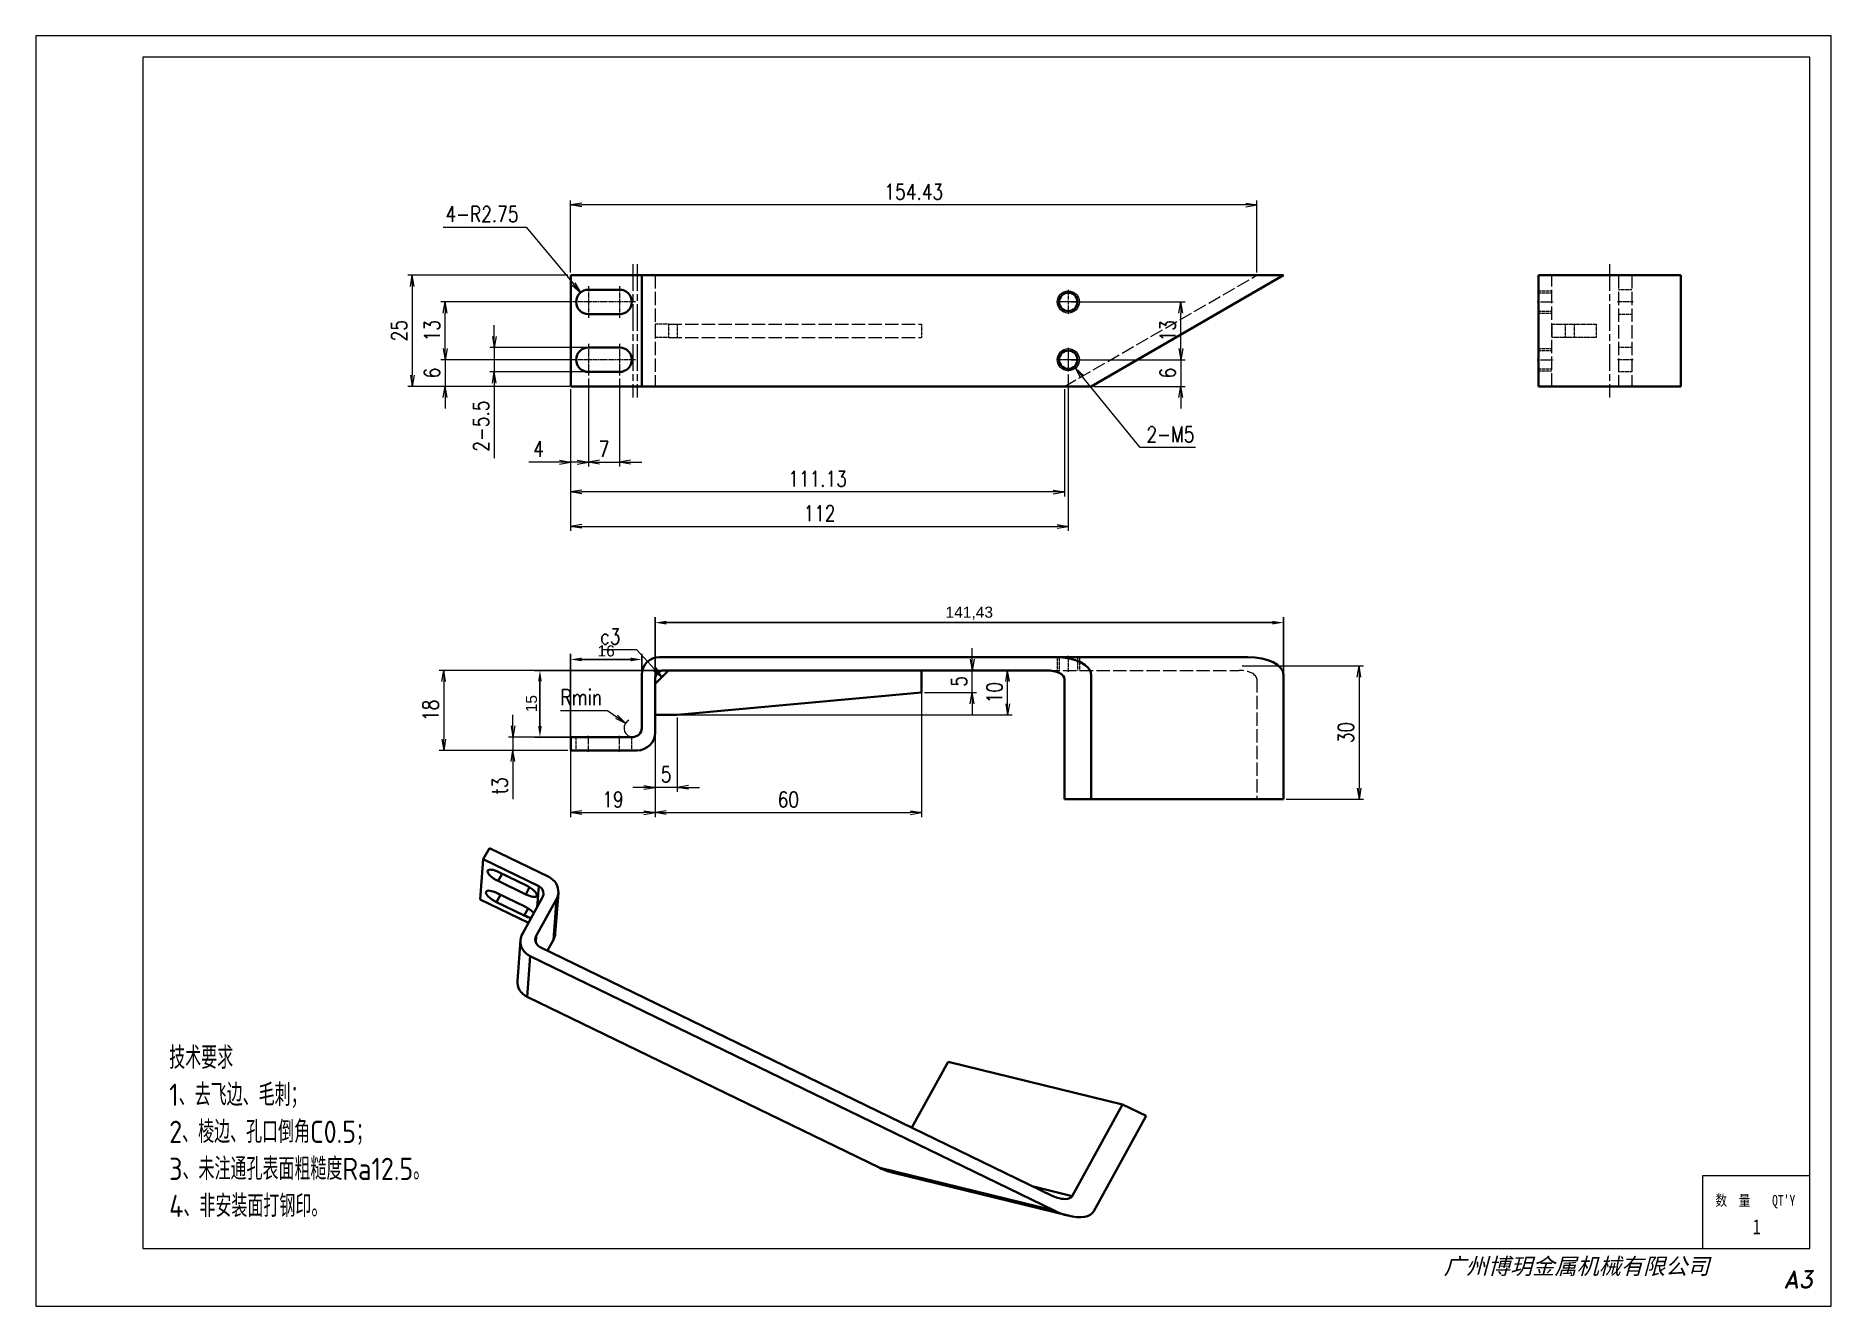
# Model space of a CAD drawing. Header units: millimetres. Extents: x 947 to 8432, y 980 to 2342.
# Drawn here: x 5060 to 5464.1, y 1550 to 1835.7 of the extents above; entities that cross this region are included whole.
import ezdxf
from ezdxf.enums import TextEntityAlignment as Align

# ---------------------------------------------------------------- set-up
doc = ezdxf.new("R2010")
doc.units = ezdxf.units.MM
doc.linetypes.add('AM_ISO02W050x2', pattern=[3.75, 3, -0.75])
doc.linetypes.add('AM_ISO08W050x2', pattern=[9, 6, -0.75, 1.5, -0.75])
doc.layers.add('DIM', color=3, linetype='Continuous')
for name, color, linetype, lineweight in [('中心线', 2, 'AM_ISO08W050x2', 18), ('图框BY', 7, 'Continuous', 0), ('标注线', 3, 'Continuous', 18), ('粗实线', 7, 'Continuous', 35), ('细实线', 3, 'Continuous', 18), ('虚线', 1, 'AM_ISO02W050x2', 18)]:
    doc.layers.add(name, color=color, linetype=linetype, lineweight=lineweight)
doc.styles.add('DIM', font='romans.shx', dxfattribs={"width": 0.8, "bigfont": 'bigfont.shx'})
doc.styles.get("Standard").update_dxf_attribs({"font": 'arial.ttf'})
doc.styles.add('STYLE1', font='')
doc.styles.add('国标', font='simfang.ttf', dxfattribs={"width": 0.8})
doc.styles.add('机械长仿宋', font='gbenor.shx', dxfattribs={"height": 1, "bigfont": 'gbcbig.shx'})
doc.styles.add('标题字', font='romand.shx', dxfattribs={"oblique": 10, "bigfont": 'bigfont.shx'})
doc.styles.get('STYLE1').set_extended_font_data('SimSun')
doc.dimstyles.new('ISO-25', dxfattribs={"dimtxt": 2.5, "dimasz": 2.5, "dimexe": 1.25, "dimexo": 0.625, "dimtad": 1, "dimtxsty": 'Standard', "dimcen": 2.5, "dimadec": 0, "dimazin": 0, "dimtfac": 1, "dimtmove": 0, "dimatfit": 3, "dimfxl": 1, "dimarcsym": 0})
doc.dimstyles.new('XR 1-1', dxfattribs={"dimtxt": 3.5, "dimasz": 2.5, "dimexe": 1, "dimexo": 0.625, "dimgap": 1.2, "dimtad": 1, "dimtoh": 1, "dimdsep": 46, "dimtxsty": 'DIM', "dimblk": 'OPEN', "dimcen": 0, "dimclrd": 8, "dimclre": 8, "dimclrt": 2, "dimazin": 2, "dimtfac": 0.5, "dimtmove": 0, "dimatfit": 3, "dimldrblk": 'OPEN', "dimfxl": 1, "dimtolj": 2, "dimlwd": 18, "dimlwe": 18, "dimarcsym": 0})
doc.dimstyles.new('XR 1-1$0', dxfattribs={"dimtxt": 3.5, "dimasz": 2.5, "dimexe": 1, "dimexo": 0.625, "dimgap": 1.2, "dimtad": 1, "dimzin": 9, "dimdsep": 46, "dimtxsty": 'DIM', "dimblk": 'OPEN', "dimcen": 0, "dimclrd": 8, "dimclre": 8, "dimclrt": 2, "dimazin": 2, "dimtfac": 0.5, "dimtmove": 0, "dimatfit": 3, "dimldrblk": 'OPEN', "dimfxl": 1, "dimtolj": 2, "dimlwd": 18, "dimlwe": 18, "dimarcsym": 0})
doc.dimstyles.new('XR 1-1$3', dxfattribs={"dimtxt": 3.5, "dimasz": 2.5, "dimexe": 1, "dimexo": 0.625, "dimgap": 1.2, "dimtad": 1, "dimtoh": 1, "dimdsep": 46, "dimtxsty": 'DIM', "dimblk": 'OPEN', "dimcen": 0, "dimclrd": 8, "dimclre": 8, "dimclrt": 2, "dimazin": 2, "dimtfac": 0.5, "dimtofl": 0, "dimtmove": 0, "dimatfit": 3, "dimldrblk": 'OPEN', "dimfxl": 1, "dimtolj": 2, "dimlwd": 18, "dimlwe": 18, "dimarcsym": 0})
doc.dimstyles.new('XR 1-1$4', dxfattribs={"dimtxt": 3.5, "dimasz": 2.5, "dimexe": 1, "dimexo": 0.625, "dimgap": 1.2, "dimtad": 1, "dimtoh": 1, "dimdsep": 46, "dimtxsty": 'DIM', "dimblk": 'OPEN', "dimcen": 0, "dimclrd": 8, "dimclre": 8, "dimclrt": 2, "dimazin": 2, "dimtfac": 0.5, "dimtofl": 0, "dimtmove": 0, "dimatfit": 3, "dimldrblk": 'OPEN', "dimfxl": 1, "dimtolj": 2, "dimlwd": 18, "dimlwe": 18, "dimarcsym": 0})

msp = doc.modelspace()

# ---------------------------------------------------------------- texts
at = {"layer": 'DIM', "color": 2, "insert": (5191.562, 1698.848), "char_height": 3.5, "attachment_point": 9, "style": 'DIM'}
msp.add_mtext('c3', dxfattribs=at)
at = {"layer": '图框BY', "style": '国标', "width": 0.8}
for s, p in [('数  量', (5438.01, 1572.577)), ("QT'Y ", (5450.76, 1572.577))]:
    msp.add_text(s, height=2.4051, dxfattribs=at).set_placement(p)
msp.add_text('1', height=3.367, dxfattribs=at).set_placement((5447.318, 1566.163), align=Align.CENTER)
at = {"layer": '图框BY', "lineweight": -3, "style": 'STYLE1', "oblique": 15}
msp.add_text('广州博玥金属机械有限公司', height=3.6557, dxfattribs=at).set_placement((5376.861, 1557.147))
at = {"layer": '图框BY', "style": '标题字', "oblique": 10}
msp.add_text('A3', height=3.8481, dxfattribs=at).set_placement((5456.755, 1556.025), align=Align.MIDDLE)
at = {"layer": '标注线', "color": 2, "insert": (5090, 1570), "char_height": 5, "width": 229.64922, "attachment_point": 7, "style": '机械长仿宋'}
msp.add_mtext('\\A2;技术要求\\P1、去飞边、毛刺；\\P2、棱边、孔口倒角C0.5；\\P3、未注通孔表面粗糙度Ra12.5。\\P4、非安装面打钢印。', dxfattribs=at)

# ---------------------------------------------------------------- blocks, each defined once
blk = doc.blocks.new('_Open')
at = {"color": 0, "linetype": 'ByBlock', "lineweight": -2}
for p, q in [((-1, 0.17), (0, 0)), ((-1, -0.17), (0, 0)), ((0, 0), (-1, 0))]:
    blk.add_line(p, q, dxfattribs=at)
blk = doc.blocks.new('*D248')
at = {"layer": '标注线', "color": 8, "lineweight": 18, "transparency": 16777216}
for p, q in [((5180.36, 1756.26), (5180.36, 1732.15)), ((5291.49, 1756.26), (5291.49, 1732.15)), ((5288.99, 1733.15), (5182.86, 1733.15))]:
    blk.add_line(p, q, dxfattribs=at)
at = {"layer": '标注线', "color": 8, "lineweight": 18, "transparency": 16777216, "xscale": 2.5, "yscale": 2.5, "zscale": 2.5, "rotation": 180}
blk.add_blockref('_Open', (5180.36, 1733.15), dxfattribs=at)
at = {"layer": '标注线', "color": 8, "lineweight": 18, "transparency": 16777216, "xscale": 2.5, "yscale": 2.5, "zscale": 2.5}
blk.add_blockref('_Open', (5291.49, 1733.15), dxfattribs=at)
at = {"layer": '标注线', "color": 2, "transparency": 16777216, "insert": (5235.93, 1736.1), "char_height": 3.5, "attachment_point": 5, "style": 'DIM'}
blk.add_mtext('\\A2;111.13', dxfattribs=at)
blk = doc.blocks.new('*D249')
at = {"layer": '标注线', "color": 8, "lineweight": 18, "transparency": 16777216}
for p, q in [((5180.36, 1782.51), (5180.36, 1798.7)), ((5334.79, 1782.51), (5334.79, 1798.7)), ((5332.29, 1797.7), (5182.86, 1797.7))]:
    blk.add_line(p, q, dxfattribs=at)
at = {"layer": '标注线', "color": 8, "lineweight": 18, "transparency": 16777216, "xscale": 2.5, "yscale": 2.5, "zscale": 2.5, "rotation": 180}
blk.add_blockref('_Open', (5180.36, 1797.7), dxfattribs=at)
at = {"layer": '标注线', "color": 8, "lineweight": 18, "transparency": 16777216, "xscale": 2.5, "yscale": 2.5, "zscale": 2.5}
blk.add_blockref('_Open', (5334.79, 1797.7), dxfattribs=at)
at = {"layer": '标注线', "color": 2, "transparency": 16777216, "insert": (5257.58, 1800.65), "char_height": 3.5, "attachment_point": 5, "style": 'DIM'}
blk.add_mtext('\\A2;154.43', dxfattribs=at)
blk = doc.blocks.new('*D250')
at = {"layer": '标注线', "color": 8, "lineweight": 18, "transparency": 16777216}
for p, q in [((5179.74, 1781.89), (5143.7, 1781.89)), ((5144.7, 1779.39), (5144.7, 1759.39)), ((5179.74, 1756.89), (5143.7, 1756.89))]:
    blk.add_line(p, q, dxfattribs=at)
at = {"layer": '标注线', "color": 8, "lineweight": 18, "transparency": 16777216, "xscale": 2.5, "yscale": 2.5, "zscale": 2.5}
for p, rotation in [((5144.7, 1781.89), 90), ((5144.7, 1756.89), 270)]:
    blk.add_blockref('_Open', p, dxfattribs=dict(at, rotation=rotation))
at = {"layer": '标注线', "color": 2, "transparency": 16777216, "insert": (5141.75, 1769.39), "char_height": 3.5, "attachment_point": 5, "rotation": 90, "style": 'DIM'}
blk.add_mtext('\\A2;25', dxfattribs=at)
blk = doc.blocks.new('*D251')
at = {"layer": '标注线', "color": 8, "lineweight": 18, "transparency": 16777216}
for p, q in [((5184.36, 1758.69), (5184.36, 1738.85)), ((5180.36, 1756.26), (5180.36, 1738.85)), ((5177.86, 1739.85), (5170.96, 1739.85)), ((5184.36, 1739.85), (5180.36, 1739.85)), ((5186.86, 1739.85), (5189.36, 1739.85))]:
    blk.add_line(p, q, dxfattribs=at)
at = {"layer": '标注线', "color": 8, "lineweight": 18, "transparency": 16777216, "xscale": 2.5, "yscale": 2.5, "zscale": 2.5}
blk.add_blockref('_Open', (5180.36, 1739.85), dxfattribs=at)
at = {"layer": '标注线', "color": 8, "lineweight": 18, "transparency": 16777216, "xscale": 2.5, "yscale": 2.5, "zscale": 2.5, "rotation": 180}
blk.add_blockref('_Open', (5184.36, 1739.85), dxfattribs=at)
at = {"layer": '标注线', "color": 2, "transparency": 16777216, "insert": (5173.16, 1742.8), "char_height": 3.5, "attachment_point": 5, "style": 'DIM'}
blk.add_mtext('\\A2;4', dxfattribs=at)
blk = doc.blocks.new('*D252')
at = {"layer": '标注线', "color": 8, "lineweight": 18, "transparency": 16777216}
for p, q in [((5184.36, 1758.69), (5184.36, 1738.85)), ((5191.36, 1758.69), (5191.36, 1738.85)), ((5181.86, 1739.85), (5179.36, 1739.85)), ((5184.36, 1739.85), (5191.36, 1739.85)), ((5193.86, 1739.85), (5196.36, 1739.85))]:
    blk.add_line(p, q, dxfattribs=at)
at = {"layer": '标注线', "color": 8, "lineweight": 18, "transparency": 16777216, "xscale": 2.5, "yscale": 2.5, "zscale": 2.5}
blk.add_blockref('_Open', (5184.36, 1739.85), dxfattribs=at)
at = {"layer": '标注线', "color": 8, "lineweight": 18, "transparency": 16777216, "xscale": 2.5, "yscale": 2.5, "zscale": 2.5, "rotation": 180}
blk.add_blockref('_Open', (5191.36, 1739.85), dxfattribs=at)
at = {"layer": '标注线', "color": 2, "transparency": 16777216, "insert": (5187.86, 1742.8), "char_height": 3.5, "attachment_point": 5, "style": 'DIM'}
blk.add_mtext('\\A2;7', dxfattribs=at)
blk = doc.blocks.new('*D253')
at = {"layer": '标注线', "color": 8, "lineweight": 18, "transparency": 16777216}
for p, q in [((5152.11, 1765.39), (5152.11, 1767.89)), ((5180.16, 1762.89), (5151.11, 1762.89)), ((5152.11, 1762.89), (5152.11, 1756.89)), ((5180.16, 1756.89), (5151.11, 1756.89)), ((5152.11, 1754.39), (5152.11, 1751.89))]:
    blk.add_line(p, q, dxfattribs=at)
at = {"layer": '标注线', "color": 8, "lineweight": 18, "transparency": 16777216, "xscale": 2.5, "yscale": 2.5, "zscale": 2.5}
for p, rotation in [((5152.11, 1762.89), 270), ((5152.11, 1756.89), 90)]:
    blk.add_blockref('_Open', p, dxfattribs=dict(at, rotation=rotation))
at = {"layer": '标注线', "color": 2, "transparency": 16777216, "insert": (5149.16, 1759.89), "char_height": 3.5, "attachment_point": 5, "rotation": 90, "style": 'DIM'}
blk.add_mtext('\\A2;6', dxfattribs=at)
blk = doc.blocks.new('*D254')
at = {"layer": '标注线', "color": 8, "lineweight": 18, "transparency": 16777216}
for p, q in [((5180.16, 1775.89), (5151.11, 1775.89)), ((5152.11, 1765.39), (5152.11, 1773.39)), ((5180.99, 1762.89), (5151.11, 1762.89))]:
    blk.add_line(p, q, dxfattribs=at)
at = {"layer": '标注线', "color": 8, "lineweight": 18, "transparency": 16777216, "xscale": 2.5, "yscale": 2.5, "zscale": 2.5}
for p, rotation in [((5152.11, 1775.89), 90), ((5152.11, 1762.89), 270)]:
    blk.add_blockref('_Open', p, dxfattribs=dict(at, rotation=rotation))
at = {"layer": '标注线', "color": 2, "transparency": 16777216, "insert": (5149.16, 1769.39), "char_height": 3.5, "attachment_point": 5, "rotation": 90, "style": 'DIM'}
blk.add_mtext('\\A2;13', dxfattribs=at)
blk = doc.blocks.new('*D255')
at = {"layer": '标注线', "color": 8, "lineweight": 18, "transparency": 16777216}
for p, q in [((5167.36, 1680.51), (5167.36, 1683.01)), ((5179.74, 1678.01), (5166.36, 1678.01)), ((5167.36, 1678.01), (5167.36, 1675.01)), ((5179.74, 1675.01), (5166.36, 1675.01)), ((5167.36, 1672.51), (5167.36, 1664.01))]:
    blk.add_line(p, q, dxfattribs=at)
at = {"layer": '标注线', "color": 8, "lineweight": 18, "transparency": 16777216, "xscale": 2.5, "yscale": 2.5, "zscale": 2.5}
for p, rotation in [((5167.36, 1678.01), 270), ((5167.36, 1675.01), 90)]:
    blk.add_blockref('_Open', p, dxfattribs=dict(at, rotation=rotation))
at = {"layer": '标注线', "color": 2, "transparency": 16777216, "insert": (5164.41, 1667.01), "char_height": 3.5, "attachment_point": 5, "rotation": 90, "style": 'DIM'}
blk.add_mtext('\\A2;{\\Fromans,bigfont|c134;t}3', dxfattribs=at)
blk = doc.blocks.new('*D256')
at = {"layer": '标注线', "color": 8, "lineweight": 18, "transparency": 16777216}
for p, q in [((5201.74, 1693.01), (5150.8, 1693.01)), ((5151.8, 1690.51), (5151.8, 1677.51)), ((5179.74, 1675.01), (5150.8, 1675.01))]:
    blk.add_line(p, q, dxfattribs=at)
at = {"layer": '标注线', "color": 8, "lineweight": 18, "transparency": 16777216, "xscale": 2.5, "yscale": 2.5, "zscale": 2.5}
for p, rotation in [((5151.8, 1693.01), 90), ((5151.8, 1675.01), 270)]:
    blk.add_blockref('_Open', p, dxfattribs=dict(at, rotation=rotation))
at = {"layer": '标注线', "color": 2, "transparency": 16777216, "insert": (5148.85, 1684.01), "char_height": 3.5, "attachment_point": 5, "rotation": 90, "style": 'DIM'}
blk.add_mtext('\\A2;18', dxfattribs=at)
blk = doc.blocks.new('*D257')
at = {"layer": '标注线', "color": 8, "lineweight": 18, "transparency": 16777216}
for p, q in [((5163.17, 1768.14), (5163.17, 1770.64)), ((5183.74, 1765.64), (5162.17, 1765.64)), ((5163.17, 1765.64), (5163.17, 1760.14)), ((5183.74, 1760.14), (5162.17, 1760.14)), ((5163.17, 1757.64), (5163.17, 1740.74))]:
    blk.add_line(p, q, dxfattribs=at)
at = {"layer": '标注线', "color": 8, "lineweight": 18, "transparency": 16777216, "xscale": 2.5, "yscale": 2.5, "zscale": 2.5}
for p, rotation in [((5163.17, 1765.64), 270), ((5163.17, 1760.14), 90)]:
    blk.add_blockref('_Open', p, dxfattribs=dict(at, rotation=rotation))
at = {"layer": '标注线', "color": 2, "transparency": 16777216, "insert": (5160.22, 1747.94), "char_height": 3.5, "attachment_point": 5, "rotation": 90, "style": 'DIM'}
blk.add_mtext('\\A2;{\\Fromans,bigfont|c134;2-}5.5', dxfattribs=at)
blk = doc.blocks.new('*D258')
at = {"layer": '标注线', "color": 8, "lineweight": 18, "transparency": 16777216}
for p, q in [((5151.67, 1792.7), (5170.34, 1792.7)), ((5170.34, 1792.7), (5181, 1779.92))]:
    blk.add_line(p, q, dxfattribs=at)
blk.add_arc((5184.36, 1775.89), 2.75, 103.0218, 150.6584, dxfattribs=at)
at = {"layer": '标注线', "color": 8, "lineweight": 18, "transparency": 16777216, "xscale": 2.5, "yscale": 2.5, "zscale": 2.5, "rotation": 309.8235765918748}
blk.add_blockref('_Open', (5182.6, 1778), dxfattribs=at)
at = {"layer": '标注线', "color": 2, "transparency": 16777216, "insert": (5160.41, 1795.65), "char_height": 3.5, "attachment_point": 5, "style": 'DIM'}
blk.add_mtext('\\A2;{\\Fromans,bigfont|c134;4-}R2.75', dxfattribs=at)
blk = doc.blocks.new('*D259')
at = {"layer": '标注线', "color": 8, "lineweight": 18, "transparency": 16777216}
for p, q in [((5199.36, 1679.42), (5199.36, 1660)), ((5180.36, 1675.88), (5180.36, 1660)), ((5182.86, 1661), (5196.86, 1661))]:
    blk.add_line(p, q, dxfattribs=at)
at = {"layer": '标注线', "color": 8, "lineweight": 18, "transparency": 16777216, "xscale": 2.5, "yscale": 2.5, "zscale": 2.5, "rotation": 180}
blk.add_blockref('_Open', (5180.36, 1661), dxfattribs=at)
at = {"layer": '标注线', "color": 8, "lineweight": 18, "transparency": 16777216, "xscale": 2.5, "yscale": 2.5, "zscale": 2.5}
blk.add_blockref('_Open', (5199.36, 1661), dxfattribs=at)
at = {"layer": '标注线', "color": 2, "transparency": 16777216, "insert": (5189.86, 1663.95), "char_height": 3.5, "attachment_point": 5, "style": 'DIM'}
blk.add_mtext('\\A2;19', dxfattribs=at)
blk = doc.blocks.new('*D260')
at = {"layer": '标注线', "color": 8, "lineweight": 18, "transparency": 16777216}
for p, q in [((5331.53, 1694.01), (5358.8, 1694.01)), ((5357.8, 1691.51), (5357.8, 1666.51)), ((5341.42, 1664.01), (5358.8, 1664.01))]:
    blk.add_line(p, q, dxfattribs=at)
at = {"layer": '标注线', "color": 8, "lineweight": 18, "transparency": 16777216, "xscale": 2.5, "yscale": 2.5, "zscale": 2.5}
for p, rotation in [((5357.8, 1694.01), 90), ((5357.8, 1664.01), 270)]:
    blk.add_blockref('_Open', p, dxfattribs=dict(at, rotation=rotation))
at = {"layer": '标注线', "color": 2, "transparency": 16777216, "insert": (5354.85, 1679.01), "char_height": 3.5, "attachment_point": 5, "rotation": 90, "style": 'DIM'}
blk.add_mtext('\\A2;30', dxfattribs=at)
blk = doc.blocks.new('*D261')
at = {"layer": 'DIM', "color": 8, "lineweight": 18, "transparency": 16777216}
for p, q in [((5292.36, 1759.57), (5292.36, 1724.39)), ((5180.36, 1756.26), (5180.36, 1724.39)), ((5182.86, 1725.39), (5289.86, 1725.39))]:
    blk.add_line(p, q, dxfattribs=at)
at = {"layer": 'DIM', "color": 8, "lineweight": 18, "transparency": 16777216, "xscale": 2.5, "yscale": 2.5, "zscale": 2.5, "rotation": 180}
blk.add_blockref('_Open', (5180.36, 1725.39), dxfattribs=at)
at = {"layer": 'DIM', "color": 8, "lineweight": 18, "transparency": 16777216, "xscale": 2.5, "yscale": 2.5, "zscale": 2.5}
blk.add_blockref('_Open', (5292.36, 1725.39), dxfattribs=at)
at = {"layer": 'DIM', "color": 2, "transparency": 16777216, "insert": (5236.36, 1728.34), "char_height": 3.5, "attachment_point": 5, "style": 'DIM'}
blk.add_mtext('\\A2;112', dxfattribs=at)
blk = doc.blocks.new('*D262')
at = {"layer": 'DIM', "color": 8, "lineweight": 18, "transparency": 16777216}
for p, q in [((5317.69, 1765.39), (5317.69, 1767.89)), ((5292.99, 1762.89), (5318.69, 1762.89)), ((5317.69, 1762.89), (5317.69, 1756.89)), ((5298.11, 1756.89), (5318.69, 1756.89)), ((5317.69, 1754.39), (5317.69, 1751.89))]:
    blk.add_line(p, q, dxfattribs=at)
at = {"layer": 'DIM', "color": 8, "lineweight": 18, "transparency": 16777216, "xscale": 2.5, "yscale": 2.5, "zscale": 2.5}
for p, rotation in [((5317.69, 1762.89), 270), ((5317.69, 1756.89), 90)]:
    blk.add_blockref('_Open', p, dxfattribs=dict(at, rotation=rotation))
at = {"layer": 'DIM', "color": 2, "transparency": 16777216, "insert": (5314.74, 1759.89), "char_height": 3.5, "attachment_point": 5, "rotation": 90, "style": 'DIM'}
blk.add_mtext('\\A2;6', dxfattribs=at)
blk = doc.blocks.new('*D263')
at = {"layer": 'DIM', "color": 8, "lineweight": 18, "transparency": 16777216}
for p, q in [((5292.99, 1775.89), (5318.69, 1775.89)), ((5317.69, 1765.39), (5317.69, 1773.39)), ((5292.99, 1762.89), (5318.69, 1762.89))]:
    blk.add_line(p, q, dxfattribs=at)
at = {"layer": 'DIM', "color": 8, "lineweight": 18, "transparency": 16777216, "xscale": 2.5, "yscale": 2.5, "zscale": 2.5}
for p, rotation in [((5317.69, 1775.89), 90), ((5317.69, 1762.89), 270)]:
    blk.add_blockref('_Open', p, dxfattribs=dict(at, rotation=rotation))
at = {"layer": 'DIM', "color": 2, "transparency": 16777216, "insert": (5314.74, 1769.39), "char_height": 3.5, "attachment_point": 5, "rotation": 90, "style": 'DIM'}
blk.add_mtext('\\A2;13', dxfattribs=at)
blk = doc.blocks.new('*D264')
at = {"layer": 'DIM', "color": 8, "lineweight": 18, "transparency": 16777216}
for p, q in [((5308.57, 1743.13), (5295.53, 1759.02)), ((5320.97, 1743.13), (5308.57, 1743.13))]:
    blk.add_line(p, q, dxfattribs=at)
at = {"layer": 'DIM', "color": 8, "lineweight": 18, "transparency": 16777216, "xscale": 2.5, "yscale": 2.5, "zscale": 2.5, "rotation": 129.3751340302617}
blk.add_blockref('_Open', (5293.95, 1760.95), dxfattribs=at)
at = {"layer": 'DIM', "color": 2, "transparency": 16777216, "insert": (5315.37, 1746.08), "char_height": 3.5, "attachment_point": 5, "style": 'DIM'}
blk.add_mtext('\\A2;2-M5', dxfattribs=at)
blk = doc.blocks.new('*D265')
at = {"layer": 'DIM', "color": 8, "lineweight": 18, "transparency": 16777216}
for p, q in [((5259.36, 1689.88), (5259.36, 1660)), ((5199.36, 1679.42), (5199.36, 1660)), ((5201.86, 1661), (5256.86, 1661))]:
    blk.add_line(p, q, dxfattribs=at)
at = {"layer": 'DIM', "color": 8, "lineweight": 18, "transparency": 16777216, "xscale": 2.5, "yscale": 2.5, "zscale": 2.5, "rotation": 180}
blk.add_blockref('_Open', (5199.36, 1661), dxfattribs=at)
at = {"layer": 'DIM', "color": 8, "lineweight": 18, "transparency": 16777216, "xscale": 2.5, "yscale": 2.5, "zscale": 2.5}
blk.add_blockref('_Open', (5259.36, 1661), dxfattribs=at)
at = {"layer": 'DIM', "color": 2, "transparency": 16777216, "insert": (5229.36, 1663.95), "char_height": 3.5, "attachment_point": 5, "style": 'DIM'}
blk.add_mtext('\\A2;60', dxfattribs=at)
blk = doc.blocks.new('*D266')
at = {"layer": 'DIM', "color": 8, "lineweight": 18, "transparency": 16777216}
for p, q in [((5199.36, 1682.38), (5199.36, 1665.67)), ((5204.36, 1682.38), (5204.36, 1665.67)), ((5196.86, 1666.67), (5194.36, 1666.67)), ((5204.36, 1666.67), (5199.36, 1666.67)), ((5206.86, 1666.67), (5209.36, 1666.67))]:
    blk.add_line(p, q, dxfattribs=at)
at = {"layer": 'DIM', "color": 8, "lineweight": 18, "transparency": 16777216, "xscale": 2.5, "yscale": 2.5, "zscale": 2.5}
blk.add_blockref('_Open', (5199.36, 1666.67), dxfattribs=at)
at = {"layer": 'DIM', "color": 8, "lineweight": 18, "transparency": 16777216, "xscale": 2.5, "yscale": 2.5, "zscale": 2.5, "rotation": 180}
blk.add_blockref('_Open', (5204.36, 1666.67), dxfattribs=at)
at = {"layer": 'DIM', "color": 2, "transparency": 16777216, "insert": (5201.86, 1669.62), "char_height": 3.5, "attachment_point": 5, "style": 'DIM'}
blk.add_mtext('\\A2;5', dxfattribs=at)
blk = doc.blocks.new('*D267')
at = {"layer": 'DIM', "color": 8, "lineweight": 18, "transparency": 16777216}
for p, q in [((5270.74, 1695.51), (5270.74, 1698.01)), ((5259.99, 1693.01), (5271.74, 1693.01)), ((5270.74, 1688.01), (5270.74, 1693.01)), ((5259.99, 1688.01), (5271.74, 1688.01)), ((5270.74, 1685.51), (5270.74, 1683.01))]:
    blk.add_line(p, q, dxfattribs=at)
at = {"layer": 'DIM', "color": 8, "lineweight": 18, "transparency": 16777216, "xscale": 2.5, "yscale": 2.5, "zscale": 2.5}
for p, rotation in [((5270.74, 1693.01), 270), ((5270.74, 1688.01), 90)]:
    blk.add_blockref('_Open', p, dxfattribs=dict(at, rotation=rotation))
at = {"layer": 'DIM', "color": 2, "transparency": 16777216, "insert": (5267.79, 1690.51), "char_height": 3.5, "attachment_point": 5, "rotation": 90, "style": 'DIM'}
blk.add_mtext('\\A2;5', dxfattribs=at)
blk = doc.blocks.new('*D268')
at = {"layer": 'DIM', "color": 8, "lineweight": 18, "transparency": 16777216}
for p, q in [((5256.48, 1693.01), (5279.7, 1693.01)), ((5278.7, 1685.5), (5278.7, 1690.51)), ((5204.93, 1683), (5279.7, 1683))]:
    blk.add_line(p, q, dxfattribs=at)
at = {"layer": 'DIM', "color": 8, "lineweight": 18, "transparency": 16777216, "xscale": 2.5, "yscale": 2.5, "zscale": 2.5}
for p, rotation in [((5278.7, 1693.01), 90), ((5278.7, 1683), 270)]:
    blk.add_blockref('_Open', p, dxfattribs=dict(at, rotation=rotation))
at = {"layer": 'DIM', "color": 2, "transparency": 16777216, "insert": (5275.75, 1688), "char_height": 3.5, "attachment_point": 5, "rotation": 90, "style": 'DIM'}
blk.add_mtext('\\A2;10', dxfattribs=at)
blk = doc.blocks.new('*D269')
at = {"layer": 'DIM', "color": 8, "lineweight": 18, "transparency": 16777216}
for p, q in [((5178.09, 1684.01), (5188.62, 1684.01)), ((5188.62, 1684.01), (5190.67, 1682.58))]:
    blk.add_line(p, q, dxfattribs=at)
blk.add_arc((5194.36, 1680.01), 2, 116.4271, 252.0951, dxfattribs=at)
at = {"layer": 'DIM', "color": 8, "lineweight": 18, "transparency": 16777216, "xscale": 2.5, "yscale": 2.5, "zscale": 2.5, "rotation": 325.0749731845891}
blk.add_blockref('_Open', (5192.72, 1681.15), dxfattribs=at)
at = {"layer": 'DIM', "color": 2, "transparency": 16777216, "insert": (5182.76, 1686.96), "char_height": 3.5, "attachment_point": 5, "style": 'DIM'}
blk.add_mtext('\\A2;\\A2;Rmin', dxfattribs=at)
blk = doc.blocks.new('*D611')
at = {"color": 0, "lineweight": -2}
for p, q in [((5199.36, 1685.63), (5199.36, 1704.99)), ((5338.29, 1703.74), (5201.86, 1703.74)), ((5340.79, 1682.79), (5340.79, 1704.99))]:
    blk.add_line(p, q, dxfattribs=at)
at = {"color": 0}
for points in [[(5201.86, 1704.15), (5201.86, 1703.32), (5199.36, 1703.74)], [(5338.29, 1704.15), (5338.29, 1703.32), (5340.79, 1703.74)]]:
    blk.add_solid(points, dxfattribs=at)
at = {"color": 0, "insert": (5270.08, 1705.86), "char_height": 2.5, "attachment_point": 5}
blk.add_mtext('141,43', dxfattribs=at)
blk = doc.blocks.new('*D612')
at = {"color": 0, "lineweight": -2}
for p, q in [((5213.52, 1693.01), (5172.19, 1693.01)), ((5173.44, 1690.51), (5173.44, 1680.51)), ((5188.05, 1678.01), (5172.19, 1678.01))]:
    blk.add_line(p, q, dxfattribs=at)
at = {"color": 0}
for points in [[(5173.03, 1690.51), (5173.86, 1690.51), (5173.44, 1693.01)], [(5173.03, 1680.51), (5173.86, 1680.51), (5173.44, 1678.01)]]:
    blk.add_solid(points, dxfattribs=at)
at = {"color": 0, "insert": (5171.54, 1685.51), "char_height": 2.5, "attachment_point": 5, "rotation": 90}
blk.add_mtext('15', dxfattribs=at)
blk = doc.blocks.new('*D613')
at = {"color": 0, "lineweight": -2}
for p, q in [((5180.36, 1677.13), (5180.36, 1696.71)), ((5182.86, 1695.46), (5193.86, 1695.46)), ((5196.36, 1687.36), (5196.36, 1696.71))]:
    blk.add_line(p, q, dxfattribs=at)
at = {"color": 0}
for points in [[(5182.86, 1695.88), (5182.86, 1695.04), (5180.36, 1695.46)], [(5193.86, 1695.88), (5193.86, 1695.04), (5196.36, 1695.46)]]:
    blk.add_solid(points, dxfattribs=at)
at = {"color": 0, "insert": (5188.36, 1697.36), "char_height": 2.5, "attachment_point": 5}
blk.add_mtext('16', dxfattribs=at)

# ---------------------------------------------------------------- dimensions: what is measured, and where the dimension line sits
for base, p1, p2, picture, middle in [((5199.362, 1703.737), (5340.79, 1682.167), (5199.362, 1685.007), '*D611', (5270.076, 1705.865)), ((5196.362, 1695.459), (5180.362, 1676.507), (5196.362, 1686.736), '*D613', (5188.362, 1697.361))]:
    dim = msp.add_linear_dim(base=base, p1=p1, p2=p2, dimstyle='ISO-25', override={"dimarcsym": 1})
    dim.commit()
    dim.dimension.update_dxf_attribs({"geometry": picture, "text_midpoint": middle})
dim = msp.add_linear_dim(base=(5173.442, 1678.007), p1=(5214.142, 1693.007), p2=(5188.671, 1678.007), angle=90, dimstyle='ISO-25', override={"dimarcsym": 1})
dim.commit()
dim.dimension.update_dxf_attribs({"geometry": '*D612', "text_midpoint": (5171.541, 1685.507)})
at = {"layer": 'DIM'}
for base, p1, p2, picture, middle in [((5317.691, 1775.887), (5292.362, 1762.887), (5292.362, 1775.887), '*D263', (5314.741, 1769.387)), ((5317.691, 1756.887), (5292.362, 1762.887), (5297.489, 1756.887), '*D262', (5314.741, 1759.887)), ((5270.739, 1693.007), (5259.362, 1688.007), (5259.362, 1693.007), '*D267', (5267.789, 1690.507))]:
    dim = msp.add_linear_dim(base=base, p1=p1, p2=p2, angle=90, dimstyle='XR 1-1$0', dxfattribs=at)
    dim.commit()
    dim.dimension.update_dxf_attribs({"geometry": picture, "text_midpoint": middle})
dim = msp.add_diameter_dim_2p(p1=(5290.776, 1764.82), p2=(5293.948, 1760.955), dimstyle='XR 1-1$3', override={"dimpost": '2-M<>'}, dxfattribs=at)
dim.commit()
dim.dimension.update_dxf_attribs({"geometry": '*D264', "text_midpoint": (5315.372, 1743.135), "dimtype": 163})
for base, p1, p2, picture, middle in [((5292.362, 1725.391), (5180.362, 1756.887), (5292.362, 1760.2), '*D261', (5236.362, 1728.341)), ((5259.362, 1661), (5199.362, 1680.041), (5259.362, 1690.507), '*D265', (5229.362, 1663.95)), ((5199.362, 1666.665), (5204.362, 1683.007), (5199.362, 1683.007), '*D266', (5201.862, 1669.615))]:
    dim = msp.add_linear_dim(base=base, p1=p1, p2=p2, dimstyle='XR 1-1$0', dxfattribs=at)
    dim.commit()
    dim.dimension.update_dxf_attribs({"geometry": picture, "text_midpoint": middle})
dim = msp.add_linear_dim(base=(5278.696, 1693.007), p1=(5204.305, 1683.002), p2=(5255.856, 1693.007), angle=90, dimstyle='XR 1-1$0', override={"dimdec": 0}, dxfattribs=at)
dim.commit()
dim.dimension.update_dxf_attribs({"geometry": '*D268', "text_midpoint": (5275.746, 1688.005)})
dim = msp.add_radius_dim(center=(5194.362, 1680.007), mpoint=(5192.722, 1681.152), text='\\A2;Rmin', dimstyle='XR 1-1$4', override={"dimtxsty": 'DIM'}, dxfattribs=at)
dim.commit()
dim.dimension.update_dxf_attribs({"geometry": '*D269', "text_midpoint": (5182.756, 1686.965)})
at = {"layer": '标注线'}
for base, p1, p2, angle, picture, middle in [((5180.362, 1797.702), (5334.79, 1781.887), (5180.362, 1781.887), 180, '*D249', (5257.576, 1800.652)), ((5144.7, 1756.887), (5180.362, 1781.887), (5180.362, 1756.887), 270, '*D250', (5141.75, 1769.387)), ((5152.112, 1775.887), (5181.612, 1762.887), (5180.787, 1775.887), 270, '*D254', (5149.162, 1769.387)), ((5152.112, 1756.887), (5180.787, 1762.887), (5180.787, 1756.887), 270, '*D253', (5149.162, 1759.887)), ((5180.362, 1739.847), (5184.362, 1759.312), (5180.362, 1756.887), 180, '*D251', (5173.162, 1742.797)), ((5191.362, 1739.847), (5184.362, 1759.312), (5191.362, 1759.312), 180, '*D252', (5187.862, 1742.797)), ((5180.362, 1733.147), (5291.489, 1756.887), (5180.362, 1756.887), 180, '*D248', (5235.925, 1736.097)), ((5151.804, 1675.007), (5202.362, 1693.007), (5180.362, 1675.007), 270, '*D256', (5148.854, 1684.007)), ((5357.795, 1664.007), (5330.905, 1694.007), (5340.79, 1664.007), 270, '*D260', (5354.845, 1679.007)), ((5199.362, 1661), (5180.362, 1676.507), (5199.362, 1680.041), 180, '*D259', (5189.862, 1663.95))]:
    dim = msp.add_linear_dim(base=base, p1=p1, p2=p2, angle=angle, dimstyle='XR 1-1$0', dxfattribs=at)
    dim.commit()
    dim.dimension.update_dxf_attribs({"geometry": picture, "text_midpoint": middle})
dim = msp.add_radius_dim(center=(5184.362, 1775.887), mpoint=(5182.6, 1777.999), text='{\\Fromans,bigfont|c134;4-}<>', dimstyle='XR 1-1$4', dxfattribs=at)
dim.commit()
dim.dimension.update_dxf_attribs({"geometry": '*D258', "text_midpoint": (5160.406, 1792.703), "dimtype": 164})
for base, p1, p2, text, picture, middle in [((5163.171, 1760.137), (5184.362, 1765.637), (5184.362, 1760.137), '{\\Fromans,bigfont|c134;2-}<>', '*D257', (5160.221, 1747.937)), ((5167.363, 1675.007), (5180.362, 1678.007), (5180.362, 1675.007), '{\\Fromans,bigfont|c134;t}<>', '*D255', (5164.413, 1667.007))]:
    dim = msp.add_linear_dim(base=base, p1=p1, p2=p2, angle=270, text=text, dimstyle='XR 1-1$0', dxfattribs=at)
    dim.commit()
    dim.dimension.update_dxf_attribs({"geometry": picture, "text_midpoint": middle})

# ---------------------------------------------------------------- linework, layer by layer
at = {"color": 7, "lineweight": 35, "ltscale": 0.35}
for p, q in [((5180.362, 1781.887), (5194.362, 1781.887)), ((5194.362, 1756.887), (5180.362, 1756.887)), ((5194.362, 1678.007), (5180.362, 1678.007))]:
    msp.add_line(p, q, dxfattribs=at)
at = {"color": 7, "lineweight": 35}
for p, q in [((5180.362, 1781.887), (5180.362, 1756.887)), ((5196.362, 1756.887), (5196.362, 1781.887)), ((5332.79, 1781.887), (5200.362, 1781.887)), ((5340.79, 1781.887), (5297.489, 1756.887)), ((5398.207, 1781.887), (5398.207, 1756.887)), ((5430.207, 1781.887), (5402.207, 1781.887)), ((5430.207, 1781.887), (5430.207, 1756.887)), ((5289.489, 1756.887), (5200.362, 1756.887)), ((5402.207, 1756.887), (5430.207, 1756.887)), ((5289.489, 1696.007), (5200.362, 1696.007)), ((5287.489, 1693.007), (5201.362, 1693.007)), ((5332.79, 1696.007), (5289.489, 1696.007)), ((5291.489, 1691.007), (5291.489, 1664.007)), ((5297.489, 1692.007), (5297.489, 1664.007)), ((5340.79, 1664.007), (5340.79, 1692.007)), ((5204.362, 1683.007), (5259.362, 1688.007)), ((5340.79, 1664.007), (5297.489, 1664.007))]:
    msp.add_line(p, q, dxfattribs=at)
at = {"color": 7, "lineweight": 35, "ltscale": 0.05}
for p, q in [((5194.362, 1781.887), (5196.362, 1781.887)), ((5194.362, 1756.887), (5196.362, 1756.887))]:
    msp.add_line(p, q, dxfattribs=at)
at = {"color": 7, "lineweight": 35, "ltscale": 0.1}
for p, q in [((5196.362, 1781.887), (5200.362, 1781.887)), ((5398.207, 1781.887), (5402.207, 1781.887)), ((5196.362, 1756.887), (5200.362, 1756.887)), ((5402.207, 1756.887), (5398.207, 1756.887))]:
    msp.add_line(p, q, dxfattribs=at)
at = {"color": 7, "lineweight": 35, "ltscale": 0.2}
for p, q in [((5332.79, 1781.887), (5340.79, 1781.887)), ((5297.489, 1756.887), (5289.489, 1756.887))]:
    msp.add_line(p, q, dxfattribs=at)
at = {"color": 7, "lineweight": 35, "ltscale": 0.175}
for p, q in [((5184.362, 1778.637), (5191.362, 1778.637)), ((5191.362, 1773.137), (5184.362, 1773.137)), ((5184.362, 1765.637), (5191.362, 1765.637)), ((5191.362, 1760.137), (5184.362, 1760.137))]:
    msp.add_line(p, q, dxfattribs=at)
at = {"color": 7, "lineweight": 35, "ltscale": 0.106066}
msp.add_line((5202.362, 1693.007), (5199.362, 1690.007), dxfattribs=at)
at = {"color": 7, "lineweight": 35, "ltscale": 0.125}
for p, q in [((5259.362, 1688.007), (5259.362, 1693.007)), ((5199.362, 1683.007), (5204.362, 1683.007))]:
    msp.add_line(p, q, dxfattribs=at)
at = {"color": 7, "lineweight": 35, "ltscale": 0.3}
for p, q in [((5196.362, 1692.007), (5196.362, 1680.007)), ((5199.362, 1691.007), (5199.362, 1679.007))]:
    msp.add_line(p, q, dxfattribs=at)
at = {"color": 7, "lineweight": 35, "ltscale": 0.075}
msp.add_line((5180.362, 1678.007), (5180.362, 1675.007), dxfattribs=at)
at = {"color": 7, "lineweight": 35, "ltscale": 0.375}
msp.add_line((5195.362, 1675.007), (5180.362, 1675.007), dxfattribs=at)
at = {"color": 7, "lineweight": 35, "ltscale": 0.15}
msp.add_line((5297.489, 1664.007), (5291.489, 1664.007), dxfattribs=at)
at = {"color": 7, "lineweight": 35}
for centre in [(5292.362, 1775.887), (5292.362, 1762.887)]:
    msp.add_circle(centre, 2.067, dxfattribs=at)
for centre, radius, start, end in [((5184.362, 1775.887), 2.75, 90, 270), ((5191.362, 1775.887), 2.75, 270, 90), ((5184.362, 1762.887), 2.75, 90, 270), ((5191.362, 1762.887), 2.75, 270, 90), ((5200.362, 1692.007), 4, 90, 180), ((5201.362, 1691.007), 2, 90, 180), ((5194.362, 1680.007), 2, 270, 0), ((5195.362, 1679.007), 4, 270, 0)]:
    msp.add_arc(centre, radius, start, end, dxfattribs=at)
for centre, major_axis, ratio, start_param, end_param in [((5287.489, 1691.007), (4, 0), 0.5, 6.2831853, 7.8539816), ((5289.489, 1692.007), (8, 0), 0.5, 6.2831847, 7.8539764), ((5332.79, 1692.007), (8, 0), 0.5000002, 0.0000003, 1.5707962)]:
    msp.add_ellipse(centre, major_axis=major_axis, ratio=ratio, start_param=start_param, end_param=end_param, dxfattribs=at)
at = {"layer": '中心线'}
for p, q in [((5194.362, 1784.387), (5194.362, 1754.387)), ((5195.362, 1784.387), (5195.362, 1754.387)), ((5414.207, 1784.387), (5414.207, 1754.387))]:
    msp.add_line(p, q, dxfattribs=at)
at = {"layer": '中心线', "ltscale": 0.17875}
for p, q in [((5184.362, 1779.462), (5184.362, 1772.312)), ((5191.362, 1779.462), (5191.362, 1772.312)), ((5187.937, 1775.887), (5180.787, 1775.887)), ((5194.937, 1775.887), (5187.787, 1775.887)), ((5184.362, 1766.462), (5184.362, 1759.312)), ((5191.362, 1766.462), (5191.362, 1759.312)), ((5187.937, 1762.887), (5180.787, 1762.887)), ((5194.937, 1762.887), (5187.787, 1762.887))]:
    msp.add_line(p, q, dxfattribs=at)
at = {"layer": '中心线', "ltscale": 0.134355}
for p, q in [((5292.362, 1778.574), (5292.362, 1773.2)), ((5295.049, 1775.887), (5289.675, 1775.887)), ((5295.049, 1762.887), (5289.675, 1762.887)), ((5292.362, 1765.574), (5292.362, 1760.2))]:
    msp.add_line(p, q, dxfattribs=at)
at = {"layer": '中心线', "ltscale": 0.09}
for p, q in [((5397.907, 1775.887), (5401.507, 1775.887)), ((5397.907, 1762.887), (5401.507, 1762.887)), ((5184.362, 1674.707), (5184.362, 1678.307)), ((5191.362, 1674.707), (5191.362, 1678.307))]:
    msp.add_line(p, q, dxfattribs=at)
at = {"layer": '中心线', "ltscale": 0.090015}
for p, q in [((5419.507, 1775.887), (5415.907, 1775.887)), ((5419.507, 1762.887), (5415.907, 1762.887)), ((5292.362, 1696.307), (5292.362, 1692.707))]:
    msp.add_line(p, q, dxfattribs=at)
at = {"layer": '图框BY'}
msp.add_lwpolyline([(5464.051, 1835.722), (5060, 1835.722), (5060, 1550), (5464.051, 1550)], close=True, dxfattribs=at)
for points in [[(5084.051, 1830.911), (5084.051, 1562.987), (5459.241, 1562.987), (5459.241, 1830.911), (5084.051, 1830.911)], [(5435.19, 1562.987), (5435.19, 1579.342), (5459.241, 1579.342)]]:
    msp.add_lwpolyline(points, dxfattribs=at)
at = {"layer": '粗实线', "lineweight": 35, "ltscale": 0.070628}
msp.add_line((5160.696, 1650.545), (5162.059, 1653.02), dxfattribs=at)
at = {"layer": '粗实线', "lineweight": 35, "ltscale": 0.371175}
msp.add_line((5175.416, 1646.538), (5162.059, 1653.02), dxfattribs=at)
at = {"layer": '粗实线', "lineweight": 35, "ltscale": 0.228335}
for p, q in [((5160.696, 1650.545), (5160, 1641.438)), ((5177.161, 1641.51), (5176.465, 1632.403)), ((5177.588, 1642.933), (5176.892, 1633.826)), ((5168.372, 1623.201), (5169.068, 1632.308)), ((5170.544, 1619.596), (5171.24, 1628.703))]:
    msp.add_line(p, q, dxfattribs=at)
at = {"layer": '粗实线', "lineweight": 35, "ltscale": 0.34643}
msp.add_line((5160.696, 1650.545), (5173.163, 1644.495), dxfattribs=at)
at = {"layer": '粗实线', "lineweight": 35, "ltscale": 0.046796}
for p, q in [((5164.014, 1645.629), (5164.917, 1647.269)), ((5164.555, 1642.533), (5163.652, 1640.893))]:
    msp.add_line(p, q, dxfattribs=at)
at = {"layer": '粗实线', "lineweight": 35, "ltscale": 0.173215}
for p, q in [((5170.248, 1642.604), (5164.014, 1645.629)), ((5164.168, 1647.632), (5170.401, 1644.608)), ((5169.886, 1637.869), (5163.652, 1640.893)), ((5163.806, 1642.897), (5170.039, 1639.872))]:
    msp.add_line(p, q, dxfattribs=at)
at = {"layer": '粗实线', "lineweight": 35, "ltscale": 0.119363}
msp.add_line((5173.163, 1644.495), (5172.799, 1639.735), dxfattribs=at)
at = {"layer": '粗实线', "lineweight": 35, "ltscale": 0.301248}
msp.add_line((5170.841, 1636.177), (5160, 1641.438), dxfattribs=at)
at = {"layer": '粗实线', "lineweight": 35, "ltscale": 0.235428}
for p, q in [((5174.036, 1641.981), (5169.494, 1633.731)), ((5172.62, 1633.26), (5177.161, 1641.51))]:
    msp.add_line(p, q, dxfattribs=at)
at = {"layer": '粗实线', "lineweight": 35, "ltscale": 0.045725}
for p, q in [((5170.248, 1642.604), (5171.13, 1644.206)), ((5170.768, 1639.471), (5169.886, 1637.869))]:
    msp.add_line(p, q, dxfattribs=at)
at = {"layer": '粗实线', "lineweight": 35, "ltscale": 0.036297}
msp.add_line((5172.62, 1633.26), (5172.509, 1631.812), dxfattribs=at)
at = {"layer": '粗实线', "lineweight": 35, "ltscale": 0.069806}
msp.add_line((5175.119, 1629.957), (5176.465, 1632.403), dxfattribs=at)
at = {"layer": '粗实线', "lineweight": 35}
for p, q in [((5289.168, 1571.479), (5171.24, 1628.703)), ((5173.493, 1630.746), (5288.749, 1574.818)), ((5249.912, 1581.083), (5170.544, 1619.596)), ((5304.573, 1595.364), (5265.317, 1604.968)), ((5293.219, 1574.74), (5304.573, 1595.364)), ((5309.916, 1592.772), (5298.108, 1571.322)), ((5249.912, 1581.083), (5289.168, 1571.479)), ((5253.042, 1579.944), (5292.298, 1570.34))]:
    msp.add_line(p, q, dxfattribs=at)
at = {"layer": '粗实线', "lineweight": 35, "ltscale": 0.422948}
msp.add_line((5257.158, 1590.148), (5265.317, 1604.968), dxfattribs=at)
at = {"layer": '粗实线', "lineweight": 35, "ltscale": 0.14847}
msp.add_line((5309.916, 1592.772), (5304.573, 1595.364), dxfattribs=at)
at = {"layer": '粗实线', "lineweight": 35, "ltscale": 0.223652}
msp.add_line((5293.219, 1574.74), (5284.53, 1576.866), dxfattribs=at)
at = {"layer": '粗实线', "lineweight": 35}
for centre, radius, start, end in [((5256.897, 1595.381), 15.912, 243.96272, 255.97777), ((5292.24, 1581.965), 7.954, 243.9632, 255.98146), ((5296.152, 1585.775), 15.91, 243.96204, 255.9795)]:
    msp.add_arc(centre, radius, start, end, dxfattribs=at)
for centre, major_axis, ratio, start_param, end_param in [((5164.091, 1646.631), (-2.409, 1.326), 0.3364168, 0.0000226, 1.7226532), ((5164.091, 1646.631), (-2.409, 1.326), 0.3364168, 4.8642459, 6.2832079), ((5170.325, 1643.606), (-2.409, 1.326), 0.3364168, 3.1416152, 4.8642459), ((5172.255, 1642.845), (-1.994, 0.152), 0.9308758, 3.1415461, 4.3118295), ((5173.599, 1643.238), (-3.988, 0.305), 0.9308758, 3.1415461, 4.3118295), ((5163.729, 1641.895), (2.409, -1.326), 0.3364168, 3.1416152, 4.8642459), ((5163.729, 1641.895), (2.409, -1.326), 0.3364168, 1.7226532, 3.1416152), ((5170.325, 1643.606), (-2.409, 1.326), 0.3364168, 1.7226532, 3.1416152), ((5172.255, 1642.845), (-1.994, 0.152), 0.9308758, 2.7410332, 3.1415461), ((5173.599, 1643.238), (-3.988, 0.305), 0.9308758, 2.7410332, 3.1415461), ((5169.963, 1638.87), (2.409, -1.326), 0.3364168, 4.8642459, 5.5636214), ((5169.963, 1638.87), (2.409, -1.326), 0.3364168, 0.7196093, 1.7226532), ((5173.056, 1632.003), (3.988, -0.305), 0.9308758, 2.7410332, 3.1415461), ((5174.401, 1632.396), (-1.994, 0.152), 0.9308758, 6.2831388, 7.4534222), ((5174.401, 1632.396), (-1.994, 0.152), 0.9308758, 5.8826259, 6.2831388), ((5172.903, 1634.131), (-3.988, 0.305), 0.9308758, 2.7410332, 3.1415461), ((5173.056, 1632.003), (3.988, -0.305), 0.9308758, 3.1415461, 4.3118295), ((5172.36, 1622.896), (3.988, -0.305), 0.9308758, 3.1415461, 4.3118295), ((5289.657, 1576.468), (-3.589, 1.675), 0.4747124, 1.9684718, 3.110022), ((5290.984, 1574.779), (7.178, -3.351), 0.4747124, 5.1101062, 6.2516147)]:
    msp.add_ellipse(centre, major_axis=major_axis, ratio=ratio, start_param=start_param, end_param=end_param, dxfattribs=at)
at = {"layer": '细实线'}
for centre in [(5292.362, 1775.887), (5292.362, 1762.887)]:
    msp.add_circle(centre, 2.5, dxfattribs=at)
at = {"layer": '虚线'}
for p, q in [((5199.362, 1781.887), (5199.362, 1756.887)), ((5291.489, 1756.887), (5334.79, 1781.887)), ((5401.207, 1756.887), (5401.207, 1781.887)), ((5416.207, 1781.887), (5416.207, 1756.887)), ((5419.207, 1781.887), (5419.207, 1756.887)), ((5202.362, 1770.887), (5259.362, 1770.887)), ((5202.362, 1767.887), (5259.362, 1767.887)), ((5202.362, 1693.007), (5259.362, 1693.007)), ((5287.489, 1693.007), (5330.79, 1693.007)), ((5334.79, 1691.007), (5334.79, 1664.007))]:
    msp.add_line(p, q, dxfattribs=at)
at = {"layer": '虚线', "ltscale": 0.075}
for p, q in [((5398.207, 1778.387), (5401.207, 1778.387)), ((5398.207, 1777.954), (5401.207, 1777.954)), ((5419.207, 1778.637), (5416.207, 1778.637)), ((5398.207, 1773.82), (5401.207, 1773.82)), ((5199.362, 1770.887), (5199.362, 1767.887)), ((5202.362, 1770.887), (5199.362, 1770.887)), ((5202.362, 1770.887), (5202.362, 1767.887)), ((5204.362, 1770.887), (5204.362, 1767.887)), ((5259.362, 1770.887), (5259.362, 1767.887)), ((5398.207, 1773.387), (5401.207, 1773.387)), ((5401.207, 1770.887), (5401.207, 1767.887)), ((5404.207, 1770.887), (5404.207, 1767.887)), ((5406.207, 1770.887), (5406.207, 1767.887)), ((5411.207, 1770.887), (5411.207, 1767.887)), ((5416.207, 1773.137), (5419.207, 1773.137)), ((5202.362, 1767.887), (5199.362, 1767.887)), ((5398.207, 1765.387), (5401.207, 1765.387)), ((5398.207, 1764.954), (5401.207, 1764.954)), ((5419.207, 1765.637), (5416.207, 1765.637)), ((5398.207, 1760.82), (5401.207, 1760.82)), ((5398.207, 1760.387), (5401.207, 1760.387)), ((5419.207, 1760.137), (5416.207, 1760.137)), ((5289.862, 1696.007), (5289.862, 1693.007)), ((5289.862, 1696.007), (5289.862, 1693.007)), ((5290.295, 1696.007), (5290.295, 1693.007)), ((5290.295, 1696.007), (5290.295, 1693.007)), ((5294.429, 1696.007), (5294.429, 1693.007)), ((5294.429, 1696.007), (5294.429, 1693.007)), ((5294.862, 1696.007), (5294.862, 1693.007)), ((5294.862, 1696.007), (5294.862, 1693.007)), ((5181.612, 1675.007), (5181.612, 1678.007)), ((5181.612, 1675.007), (5181.612, 1678.007)), ((5194.112, 1675.007), (5194.112, 1678.007)), ((5194.112, 1675.007), (5194.112, 1678.007))]:
    msp.add_line(p, q, dxfattribs=at)
at = {"layer": '虚线', "ltscale": 0.125}
for p, q in [((5401.207, 1770.887), (5406.207, 1770.887)), ((5406.207, 1770.887), (5411.207, 1770.887)), ((5406.207, 1767.887), (5401.207, 1767.887)), ((5411.207, 1767.887), (5406.207, 1767.887))]:
    msp.add_line(p, q, dxfattribs=at)
at = {"layer": '虚线', "ltscale": 0.175}
msp.add_line((5199.362, 1683.007), (5199.362, 1690.007), dxfattribs=at)
at = {"layer": '虚线'}
msp.add_ellipse((5330.79, 1691.007), major_axis=(4, 0), ratio=0.5000003, start_param=6.2831852, end_param=7.8539771, dxfattribs=at)

msp.set_redraw_order([(e.dxf.handle, doc.entitydb.next_handle()) for e in msp.query("TEXT MTEXT ATTDEF DIMENSION ARC_DIMENSION")])  # texts and dimensions are drawn at this point

# ---------------------------------------------------------------- leaders
at = {"layer": 'DIM', "annotation_type": 0, "has_hookline": 1, "hookline_direction": 1, "text_width": 4.267}
msp.add_leader([(5200.862, 1691.507), (5195.262, 1697.648), (5192.762, 1697.648)], dimstyle='XR 1-1', override={"dimgap": 1.2, "dimtad": 1}, dxfattribs=at)

doc.saveas('drawing.dxf')
